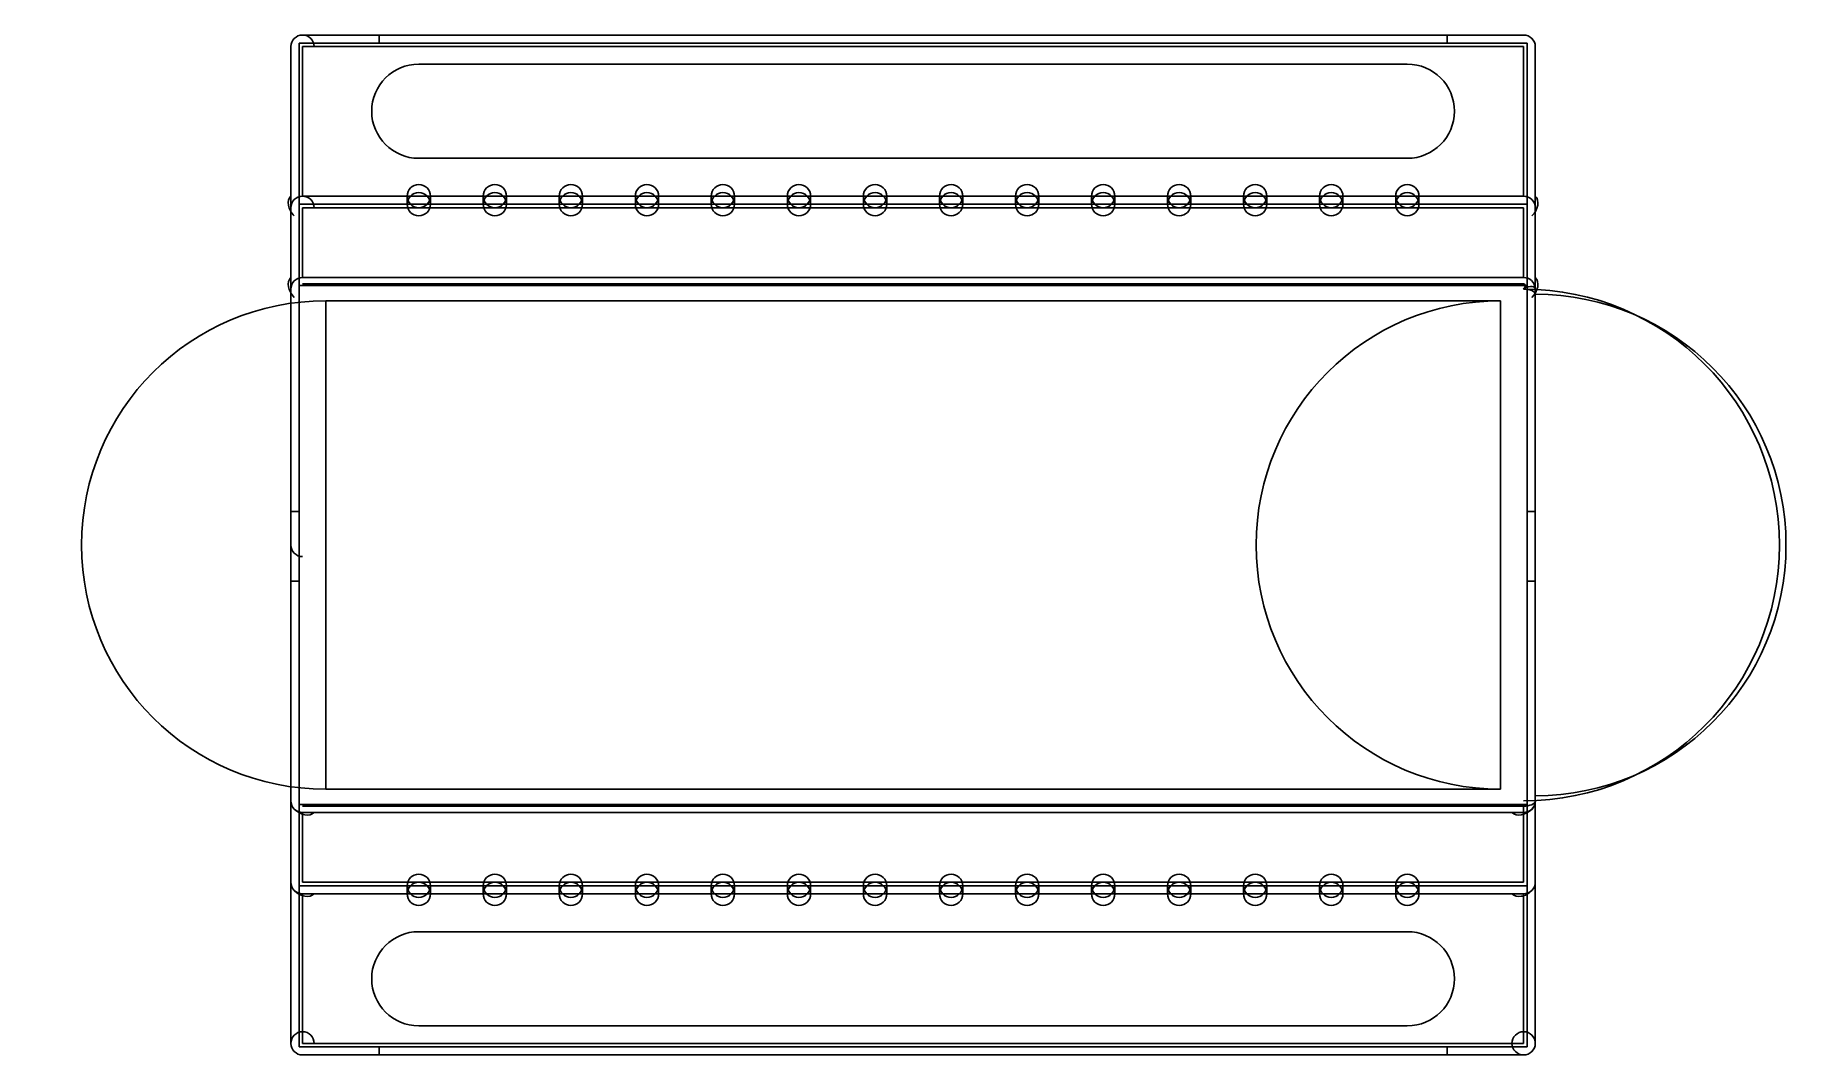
# Model space of a CAD drawing. Header units: millimetres. Extents: x -76 to 75, y -44 to 44.
import ezdxf

# ---------------------------------------------------------------- set-up
doc = ezdxf.new("R2010")
doc.units = ezdxf.units.MM
doc.layers.add('Pocket009', color=7, linetype='CONTINUOUS')

msp = doc.modelspace()

# ---------------------------------------------------------------- linework, layer by layer
at = {"layer": 'Pocket009'}
for p, q in [((52.5, 43.85, 15.54), (-52.5, 43.85, 15.54)), ((52.5, 43.85, 15.54), (-52.5, 43.85, 15.54)), ((-45.92, 43.85), (-52.5, 43.85)), ((-52.5, 43.85), (-52.5, 43.85, 15.54)), ((-45.92, 43.85), (-52.5, 43.85)), ((-52.5, 43.85), (-52.5, 43.85, 15.54)), ((45.92, 43.85, 11.6), (-45.92, 43.85, 11.6)), ((-45.92, 43.85, 11.6), (-45.92, 43.85)), ((-45.92, 43.15, 11.6), (-45.92, 43.85, 11.6)), ((45.92, 43.85, 11.6), (-45.92, 43.85, 11.6)), ((-45.92, 43.85), (-45.92, 43.15)), ((-45.92, 43.85, 11.6), (-45.92, 43.85)), ((-45.92, 43.15, 11.6), (-45.92, 43.85, 11.6)), ((-45.92, 43.85), (-45.92, 43.15)), ((52.5, 43.85), (45.92, 43.85)), ((45.92, 43.85), (45.92, 43.85, 11.6)), ((52.5, 43.85), (45.92, 43.85)), ((45.92, 43.15), (45.92, 43.85)), ((45.92, 43.85), (45.92, 43.85, 11.6)), ((45.92, 43.15), (45.92, 43.85)), ((45.92, 43.15, 11.6), (45.92, 43.85, 11.6)), ((45.92, 43.15, 11.6), (45.92, 43.85, 11.6)), ((52.5, 43.85), (52.5, 43.85, 15.54)), ((52.5, 43.85), (52.5, 43.85, 15.54)), ((-53.5, 42.85, 15.54), (-53.5, 29, 15.54)), ((-53.5, 42.85), (-53.5, -42.85)), ((-53.5, 42.85), (-53.5, 42.85, 15.54)), ((-53.5, 42.85, 15.54), (-53.5, 29, 15.54)), ((-53.5, 42.85), (-53.5, -42.85)), ((-53.5, 42.85), (-53.5, 42.85, 15.54)), ((-52.8, 43.15, 15.14), (52.8, 43.15, 15.14)), ((-52.8, 29.3, 15.14), (-52.8, 43.15, 15.14)), ((-52.8, 43.15), (-45.92, 43.15)), ((-52.8, -43.15), (-52.8, 43.15)), ((-52.8, 43.15), (-45.92, 43.15)), ((-52.8, 43.15, 15.14), (52.8, 43.15, 15.14)), ((-52.8, 43.15), (-52.8, 43.15, 15.14)), ((-52.8, -43.15), (-52.8, 43.15)), ((-52.8, 43.15), (-52.8, 43.15, 15.14)), ((-52.8, 29.3, 15.14), (-52.8, 43.15, 15.14)), ((52.5, 42.85, 16.54), (-52.5, 42.85, 16.54)), ((-52.5, 42.85, 16.54), (-52.5, 30, 16.54)), ((52.5, 42.85, 16.54), (-52.5, 42.85, 16.54)), ((-52.5, 42.85, 16.54), (-52.5, 30, 16.54)), ((-45.92, 43.15, 11.6), (45.92, 43.15, 11.6)), ((-45.92, 43.15), (-45.92, 43.15, 11.6)), ((-45.92, 43.15), (-45.92, 43.15, 11.6)), ((-45.92, 43.15, 11.6), (45.92, 43.15, 11.6)), ((45.92, 43.15), (52.8, 43.15)), ((45.92, 43.15, 11.6), (45.92, 43.15)), ((45.92, 43.15, 11.6), (45.92, 43.15)), ((45.92, 43.15), (52.8, 43.15)), ((52.5, 30, 16.54), (52.5, 42.85, 16.54)), ((52.5, 30, 16.54), (52.5, 42.85, 16.54)), ((52.8, 43.15, 15.14), (52.8, 29.3, 15.14)), ((52.8, 43.15), (52.8, -43.15)), ((52.8, 43.15), (52.8, 43.15, 15.14)), ((52.8, 43.15), (52.8, 43.15, 15.14)), ((52.8, 43.15), (52.8, -43.15)), ((52.8, 43.15, 15.14), (52.8, 29.3, 15.14)), ((53.5, 29, 15.54), (53.5, 42.85, 15.54)), ((53.5, -42.85), (53.5, 42.85)), ((53.5, 42.85), (53.5, 42.85, 15.54)), ((53.5, 29, 15.54), (53.5, 42.85, 15.54)), ((53.5, 42.85), (53.5, 42.85, 15.54)), ((53.5, -42.85), (53.5, 42.85)), ((-42.5, 41.35, 16.54), (42.5, 41.35, 16.54)), ((-42.5, 41.35, 16.54), (-42.5, 41.35, 15.14)), ((-42.5, 41.35, 16.54), (42.5, 41.35, 16.54)), ((-42.5, 41.35, 15.14), (42.5, 41.35, 15.14)), ((-42.5, 41.35, 16.54), (-42.5, 41.35, 15.14)), ((-42.5, 41.35, 15.14), (42.5, 41.35, 15.14)), ((42.5, 41.35, 16.54), (42.5, 41.35, 15.14)), ((42.5, 41.35, 16.54), (42.5, 41.35, 15.14)), ((-42.5, 33.25, 16.54), (42.5, 33.25, 16.54)), ((-42.5, 33.25, 16.54), (-42.5, 33.25, 15.14)), ((-42.5, 33.25, 16.54), (42.5, 33.25, 16.54)), ((-42.5, 33.25, 15.14), (42.5, 33.25, 15.14)), ((-42.5, 33.25, 16.54), (-42.5, 33.25, 15.14)), ((-42.5, 33.25, 15.14), (42.5, 33.25, 15.14)), ((42.5, 33.25, 16.54), (42.5, 33.25, 15.14)), ((42.5, 33.25, 16.54), (42.5, 33.25, 15.14)), ((-53.5, 29, 15.54), (-53.5, 29, 34.54)), ((-53.5, 29, 34.54), (-53.5, 22, 34.54)), ((-53.5, 29, 15.54), (-53.5, 29, 34.54)), ((-53.5, 29, 34.54), (-53.5, 22, 34.54)), ((-52.8, 29.3, 15.14), (52.8, 29.3, 15.14)), ((-52.8, 29.3, 15.14), (-52.8, 29.3, 34.14)), ((-52.8, 29.3, 15.14), (52.8, 29.3, 15.14)), ((-52.8, 29.3, 34.14), (52.8, 29.3, 34.14)), ((-52.8, 29.3, 15.14), (-52.8, 29.3, 34.14)), ((-52.8, 22.3, 34.14), (-52.8, 29.3, 34.14)), ((-52.8, 29.3, 34.14), (52.8, 29.3, 34.14)), ((-52.8, 22.3, 34.14), (-52.8, 29.3, 34.14)), ((52.5, 30, 16.54), (-52.5, 30, 16.54)), ((52.5, 30, 16.54), (-52.5, 30, 16.54)), ((-52.5, 30, 16.54), (-52.5, 30, 34.54)), ((52.5, 30, 34.54), (-52.5, 30, 34.54)), ((-52.5, 30, 16.54), (-52.5, 30, 34.54)), ((52.5, 30, 34.54), (-52.5, 30, 34.54)), ((52.5, 29, 35.54), (-52.5, 29, 35.54)), ((-52.5, 29, 35.54), (-52.5, 23, 35.54)), ((52.5, 29, 35.54), (-52.5, 29, 35.54)), ((-52.5, 29, 35.54), (-52.5, 23, 35.54)), ((-43.5, 30, 32.04), (-43.5, 30, 20.04)), ((-43.5, 29.3, 32.04), (-43.5, 30, 32.04)), ((-43.5, 29.3, 20.04), (-43.5, 30, 20.04)), ((-43.5, 30, 32.04), (-43.5, 30, 20.04)), ((-43.5, 29.3, 32.04), (-43.5, 30, 32.04)), ((-43.5, 29.3, 20.04), (-43.5, 30, 20.04)), ((-43.5, 29.3, 20.04), (-43.5, 29.3, 32.04)), ((-43.5, 29.3, 20.04), (-43.5, 29.3, 32.04)), ((-41.5, 30, 32.04), (-41.5, 30, 20.04)), ((-41.5, 29.3, 32.04), (-41.5, 30, 32.04)), ((-41.5, 29.3, 20.04), (-41.5, 30, 20.04)), ((-41.5, 29.3, 20.04), (-41.5, 30, 20.04)), ((-41.5, 30, 32.04), (-41.5, 30, 20.04)), ((-41.5, 29.3, 32.04), (-41.5, 30, 32.04)), ((-41.5, 29.3, 20.04), (-41.5, 29.3, 32.04)), ((-41.5, 29.3, 20.04), (-41.5, 29.3, 32.04)), ((-36.96, 30, 32.04), (-36.96, 30, 20.04)), ((-36.96, 29.3, 32.04), (-36.96, 30, 32.04)), ((-36.96, 29.3, 20.04), (-36.96, 30, 20.04)), ((-36.96, 30, 32.04), (-36.96, 30, 20.04)), ((-36.96, 29.3, 32.04), (-36.96, 30, 32.04)), ((-36.96, 29.3, 20.04), (-36.96, 30, 20.04)), ((-36.96, 29.3, 20.04), (-36.96, 29.3, 32.04)), ((-36.96, 29.3, 20.04), (-36.96, 29.3, 32.04)), ((-34.96, 30, 32.04), (-34.96, 30, 20.04)), ((-34.96, 29.3, 32.04), (-34.96, 30, 32.04)), ((-34.96, 29.3, 20.04), (-34.96, 30, 20.04)), ((-34.96, 29.3, 20.04), (-34.96, 30, 20.04)), ((-34.96, 30, 32.04), (-34.96, 30, 20.04)), ((-34.96, 29.3, 32.04), (-34.96, 30, 32.04)), ((-34.96, 29.3, 20.04), (-34.96, 29.3, 32.04)), ((-34.96, 29.3, 20.04), (-34.96, 29.3, 32.04)), ((-30.42, 30, 32.04), (-30.42, 30, 20.04)), ((-30.42, 29.3, 32.04), (-30.42, 30, 32.04)), ((-30.42, 29.3, 20.04), (-30.42, 30, 20.04)), ((-30.42, 30, 32.04), (-30.42, 30, 20.04)), ((-30.42, 29.3, 32.04), (-30.42, 30, 32.04)), ((-30.42, 29.3, 20.04), (-30.42, 30, 20.04)), ((-30.42, 29.3, 20.04), (-30.42, 29.3, 32.04)), ((-30.42, 29.3, 20.04), (-30.42, 29.3, 32.04)), ((-28.42, 30, 32.04), (-28.42, 30, 20.04)), ((-28.42, 29.3, 32.04), (-28.42, 30, 32.04)), ((-28.42, 29.3, 20.04), (-28.42, 30, 20.04)), ((-28.42, 29.3, 20.04), (-28.42, 30, 20.04)), ((-28.42, 30, 32.04), (-28.42, 30, 20.04)), ((-28.42, 29.3, 32.04), (-28.42, 30, 32.04)), ((-28.42, 29.3, 20.04), (-28.42, 29.3, 32.04)), ((-28.42, 29.3, 20.04), (-28.42, 29.3, 32.04)), ((-23.88, 30, 32.04), (-23.88, 30, 20.04)), ((-23.88, 29.3, 32.04), (-23.88, 30, 32.04)), ((-23.88, 29.3, 20.04), (-23.88, 30, 20.04)), ((-23.88, 30, 32.04), (-23.88, 30, 20.04)), ((-23.88, 29.3, 32.04), (-23.88, 30, 32.04)), ((-23.88, 29.3, 20.04), (-23.88, 30, 20.04)), ((-23.88, 29.3, 20.04), (-23.88, 29.3, 32.04)), ((-23.88, 29.3, 20.04), (-23.88, 29.3, 32.04)), ((-21.88, 30, 32.04), (-21.88, 30, 20.04)), ((-21.88, 29.3, 32.04), (-21.88, 30, 32.04)), ((-21.88, 29.3, 20.04), (-21.88, 30, 20.04)), ((-21.88, 29.3, 20.04), (-21.88, 30, 20.04)), ((-21.88, 30, 32.04), (-21.88, 30, 20.04)), ((-21.88, 29.3, 32.04), (-21.88, 30, 32.04)), ((-21.88, 29.3, 20.04), (-21.88, 29.3, 32.04)), ((-21.88, 29.3, 20.04), (-21.88, 29.3, 32.04)), ((-17.35, 30, 32.04), (-17.35, 30, 20.04)), ((-17.35, 29.3, 32.04), (-17.35, 30, 32.04)), ((-17.35, 29.3, 20.04), (-17.35, 30, 20.04)), ((-17.35, 30, 32.04), (-17.35, 30, 20.04)), ((-17.35, 29.3, 32.04), (-17.35, 30, 32.04)), ((-17.35, 29.3, 20.04), (-17.35, 30, 20.04)), ((-17.35, 29.3, 20.04), (-17.35, 29.3, 32.04)), ((-17.35, 29.3, 20.04), (-17.35, 29.3, 32.04)), ((-15.35, 30, 32.04), (-15.35, 30, 20.04)), ((-15.35, 29.3, 32.04), (-15.35, 30, 32.04)), ((-15.35, 29.3, 20.04), (-15.35, 30, 20.04)), ((-15.35, 29.3, 20.04), (-15.35, 30, 20.04)), ((-15.35, 30, 32.04), (-15.35, 30, 20.04)), ((-15.35, 29.3, 32.04), (-15.35, 30, 32.04)), ((-15.35, 29.3, 20.04), (-15.35, 29.3, 32.04)), ((-15.35, 29.3, 20.04), (-15.35, 29.3, 32.04)), ((-10.81, 30, 32.04), (-10.81, 30, 20.04)), ((-10.81, 29.3, 32.04), (-10.81, 30, 32.04)), ((-10.81, 29.3, 20.04), (-10.81, 30, 20.04)), ((-10.81, 30, 32.04), (-10.81, 30, 20.04)), ((-10.81, 29.3, 32.04), (-10.81, 30, 32.04)), ((-10.81, 29.3, 20.04), (-10.81, 30, 20.04)), ((-10.81, 29.3, 20.04), (-10.81, 29.3, 32.04)), ((-10.81, 29.3, 20.04), (-10.81, 29.3, 32.04)), ((-8.81, 30, 32.04), (-8.81, 30, 20.04)), ((-8.81, 29.3, 32.04), (-8.81, 30, 32.04)), ((-8.81, 29.3, 20.04), (-8.81, 30, 20.04)), ((-8.81, 29.3, 20.04), (-8.81, 30, 20.04)), ((-8.81, 30, 32.04), (-8.81, 30, 20.04)), ((-8.81, 29.3, 32.04), (-8.81, 30, 32.04)), ((-8.81, 29.3, 20.04), (-8.81, 29.3, 32.04)), ((-8.81, 29.3, 20.04), (-8.81, 29.3, 32.04)), ((-4.27, 30, 32.04), (-4.27, 30, 20.04)), ((-4.27, 29.3, 32.04), (-4.27, 30, 32.04)), ((-4.27, 29.3, 20.04), (-4.27, 30, 20.04)), ((-4.27, 30, 32.04), (-4.27, 30, 20.04)), ((-4.27, 29.3, 32.04), (-4.27, 30, 32.04)), ((-4.27, 29.3, 20.04), (-4.27, 30, 20.04)), ((-4.27, 29.3, 20.04), (-4.27, 29.3, 32.04)), ((-4.27, 29.3, 20.04), (-4.27, 29.3, 32.04)), ((-2.27, 30, 32.04), (-2.27, 30, 20.04)), ((-2.27, 29.3, 32.04), (-2.27, 30, 32.04)), ((-2.27, 29.3, 20.04), (-2.27, 30, 20.04)), ((-2.27, 29.3, 20.04), (-2.27, 30, 20.04)), ((-2.27, 30, 32.04), (-2.27, 30, 20.04)), ((-2.27, 29.3, 32.04), (-2.27, 30, 32.04)), ((-2.27, 29.3, 20.04), (-2.27, 29.3, 32.04)), ((-2.27, 29.3, 20.04), (-2.27, 29.3, 32.04)), ((2.27, 30, 32.04), (2.27, 30, 20.04)), ((2.27, 29.3, 32.04), (2.27, 30, 32.04)), ((2.27, 29.3, 20.04), (2.27, 30, 20.04)), ((2.27, 30, 32.04), (2.27, 30, 20.04)), ((2.27, 29.3, 32.04), (2.27, 30, 32.04)), ((2.27, 29.3, 20.04), (2.27, 30, 20.04)), ((2.27, 29.3, 20.04), (2.27, 29.3, 32.04)), ((2.27, 29.3, 20.04), (2.27, 29.3, 32.04)), ((4.27, 30, 32.04), (4.27, 30, 20.04)), ((4.27, 29.3, 32.04), (4.27, 30, 32.04)), ((4.27, 29.3, 20.04), (4.27, 30, 20.04)), ((4.27, 29.3, 20.04), (4.27, 30, 20.04)), ((4.27, 30, 32.04), (4.27, 30, 20.04)), ((4.27, 29.3, 32.04), (4.27, 30, 32.04)), ((4.27, 29.3, 20.04), (4.27, 29.3, 32.04)), ((4.27, 29.3, 20.04), (4.27, 29.3, 32.04)), ((8.81, 30, 32.04), (8.81, 30, 20.04)), ((8.81, 29.3, 32.04), (8.81, 30, 32.04)), ((8.81, 29.3, 20.04), (8.81, 30, 20.04)), ((8.81, 30, 32.04), (8.81, 30, 20.04)), ((8.81, 29.3, 32.04), (8.81, 30, 32.04)), ((8.81, 29.3, 20.04), (8.81, 30, 20.04)), ((8.81, 29.3, 20.04), (8.81, 29.3, 32.04)), ((8.81, 29.3, 20.04), (8.81, 29.3, 32.04)), ((10.81, 30, 32.04), (10.81, 30, 20.04)), ((10.81, 29.3, 32.04), (10.81, 30, 32.04)), ((10.81, 29.3, 20.04), (10.81, 30, 20.04)), ((10.81, 29.3, 20.04), (10.81, 30, 20.04)), ((10.81, 30, 32.04), (10.81, 30, 20.04)), ((10.81, 29.3, 32.04), (10.81, 30, 32.04)), ((10.81, 29.3, 20.04), (10.81, 29.3, 32.04)), ((10.81, 29.3, 20.04), (10.81, 29.3, 32.04)), ((15.35, 30, 32.04), (15.35, 30, 20.04)), ((15.35, 29.3, 32.04), (15.35, 30, 32.04)), ((15.35, 29.3, 20.04), (15.35, 30, 20.04)), ((15.35, 30, 32.04), (15.35, 30, 20.04)), ((15.35, 29.3, 32.04), (15.35, 30, 32.04)), ((15.35, 29.3, 20.04), (15.35, 30, 20.04)), ((15.35, 29.3, 20.04), (15.35, 29.3, 32.04)), ((15.35, 29.3, 20.04), (15.35, 29.3, 32.04)), ((17.35, 30, 32.04), (17.35, 30, 20.04)), ((17.35, 29.3, 32.04), (17.35, 30, 32.04)), ((17.35, 29.3, 20.04), (17.35, 30, 20.04)), ((17.35, 29.3, 20.04), (17.35, 30, 20.04)), ((17.35, 30, 32.04), (17.35, 30, 20.04)), ((17.35, 29.3, 32.04), (17.35, 30, 32.04)), ((17.35, 29.3, 20.04), (17.35, 29.3, 32.04)), ((17.35, 29.3, 20.04), (17.35, 29.3, 32.04)), ((21.88, 30, 32.04), (21.88, 30, 20.04)), ((21.88, 29.3, 32.04), (21.88, 30, 32.04)), ((21.88, 29.3, 20.04), (21.88, 30, 20.04)), ((21.88, 30, 32.04), (21.88, 30, 20.04)), ((21.88, 29.3, 32.04), (21.88, 30, 32.04)), ((21.88, 29.3, 20.04), (21.88, 30, 20.04)), ((21.88, 29.3, 20.04), (21.88, 29.3, 32.04)), ((21.88, 29.3, 20.04), (21.88, 29.3, 32.04)), ((23.88, 30, 32.04), (23.88, 30, 20.04)), ((23.88, 29.3, 32.04), (23.88, 30, 32.04)), ((23.88, 29.3, 20.04), (23.88, 30, 20.04)), ((23.88, 29.3, 20.04), (23.88, 30, 20.04)), ((23.88, 30, 32.04), (23.88, 30, 20.04)), ((23.88, 29.3, 32.04), (23.88, 30, 32.04)), ((23.88, 29.3, 20.04), (23.88, 29.3, 32.04)), ((23.88, 29.3, 20.04), (23.88, 29.3, 32.04)), ((28.42, 30, 32.04), (28.42, 30, 20.04)), ((28.42, 29.3, 32.04), (28.42, 30, 32.04)), ((28.42, 29.3, 20.04), (28.42, 30, 20.04)), ((28.42, 30, 32.04), (28.42, 30, 20.04)), ((28.42, 29.3, 32.04), (28.42, 30, 32.04)), ((28.42, 29.3, 20.04), (28.42, 30, 20.04)), ((28.42, 29.3, 20.04), (28.42, 29.3, 32.04)), ((28.42, 29.3, 20.04), (28.42, 29.3, 32.04)), ((30.42, 30, 32.04), (30.42, 30, 20.04)), ((30.42, 29.3, 32.04), (30.42, 30, 32.04)), ((30.42, 29.3, 20.04), (30.42, 30, 20.04)), ((30.42, 29.3, 20.04), (30.42, 30, 20.04)), ((30.42, 30, 32.04), (30.42, 30, 20.04)), ((30.42, 29.3, 32.04), (30.42, 30, 32.04)), ((30.42, 29.3, 20.04), (30.42, 29.3, 32.04)), ((30.42, 29.3, 20.04), (30.42, 29.3, 32.04)), ((34.96, 30, 32.04), (34.96, 30, 20.04)), ((34.96, 29.3, 32.04), (34.96, 30, 32.04)), ((34.96, 29.3, 20.04), (34.96, 30, 20.04)), ((34.96, 30, 32.04), (34.96, 30, 20.04)), ((34.96, 29.3, 32.04), (34.96, 30, 32.04)), ((34.96, 29.3, 20.04), (34.96, 30, 20.04)), ((34.96, 29.3, 20.04), (34.96, 29.3, 32.04)), ((34.96, 29.3, 20.04), (34.96, 29.3, 32.04)), ((36.96, 30, 32.04), (36.96, 30, 20.04)), ((36.96, 29.3, 32.04), (36.96, 30, 32.04)), ((36.96, 29.3, 20.04), (36.96, 30, 20.04)), ((36.96, 29.3, 20.04), (36.96, 30, 20.04)), ((36.96, 30, 32.04), (36.96, 30, 20.04)), ((36.96, 29.3, 32.04), (36.96, 30, 32.04)), ((36.96, 29.3, 20.04), (36.96, 29.3, 32.04)), ((36.96, 29.3, 20.04), (36.96, 29.3, 32.04)), ((41.5, 30, 32.04), (41.5, 30, 20.04)), ((41.5, 29.3, 32.04), (41.5, 30, 32.04)), ((41.5, 29.3, 20.04), (41.5, 30, 20.04)), ((41.5, 30, 32.04), (41.5, 30, 20.04)), ((41.5, 29.3, 32.04), (41.5, 30, 32.04)), ((41.5, 29.3, 20.04), (41.5, 30, 20.04)), ((41.5, 29.3, 20.04), (41.5, 29.3, 32.04)), ((41.5, 29.3, 20.04), (41.5, 29.3, 32.04)), ((43.5, 30, 32.04), (43.5, 30, 20.04)), ((43.5, 29.3, 32.04), (43.5, 30, 32.04)), ((43.5, 29.3, 20.04), (43.5, 30, 20.04)), ((43.5, 29.3, 20.04), (43.5, 30, 20.04)), ((43.5, 30, 32.04), (43.5, 30, 20.04)), ((43.5, 29.3, 32.04), (43.5, 30, 32.04)), ((43.5, 29.3, 20.04), (43.5, 29.3, 32.04)), ((43.5, 29.3, 20.04), (43.5, 29.3, 32.04)), ((52.5, 30, 16.54), (52.5, 30, 34.54)), ((52.5, 30, 16.54), (52.5, 30, 34.54)), ((52.5, 23, 35.54), (52.5, 29, 35.54)), ((52.5, 23, 35.54), (52.5, 29, 35.54)), ((52.8, 29.3, 15.14), (52.8, 29.3, 34.14)), ((52.8, 29.3, 15.14), (52.8, 29.3, 34.14)), ((52.8, 29.3, 34.14), (52.8, 22.3, 34.14)), ((52.8, 29.3, 34.14), (52.8, 22.3, 34.14)), ((53.5, 29, 34.54), (53.5, 29, 15.54)), ((53.5, 29, 34.54), (53.5, 29, 15.54)), ((53.5, 22, 34.54), (53.5, 29, 34.54)), ((53.5, 22, 34.54), (53.5, 29, 34.54)), ((-52.5, 23, 43.6), (-52.5, 23, 35.54)), ((52.5, 23, 35.54), (-52.5, 23, 35.54)), ((-52.5, 23, 43.6), (52.5, 23, 43.6)), ((-52.5, 23, 43.6), (-52.5, 23, 35.54)), ((52.5, 23, 35.54), (-52.5, 23, 35.54)), ((-52.5, 23, 43.6), (52.5, 23, 43.6)), ((52.5, 23, 35.54), (52.5, 23, 43.6)), ((52.5, 23, 35.54), (52.5, 23, 43.6)), ((-53.5, 22, 43.6), (-53.5, 22, 34.54)), ((-53.5, 22, 43.6), (-53.5, 22, 34.54)), ((-52.8, -22.3, 43.14), (-52.8, 22.3, 43.14)), ((-52.8, 22.3, 34.14), (-52.8, 22.3, 43.14)), ((-52.8, 22.3, 34.14), (52.8, 22.3, 34.14)), ((-52.8, 22.3, 43.14), (52.8, 22.3, 43.14)), ((-52.8, -22.3, 43.14), (-52.8, 22.3, 43.14)), ((-52.8, 22.3, 34.14), (-52.8, 22.3, 43.14)), ((-52.8, 22.3, 34.14), (52.8, 22.3, 34.14)), ((-52.8, 22.3, 43.14), (52.8, 22.3, 43.14)), ((-52.5, 22.45, 44.5), (52.5, 22.45, 44.5)), ((-52.5, 22.45, 44.5), (52.5, 22.45, 44.5)), ((52.8, 22.3, 34.14), (52.8, 22.3, 43.14)), ((52.8, 22.3, 43.14), (52.8, -22.3, 43.14)), ((52.8, 22.3, 43.14), (52.8, -22.3, 43.14)), ((52.8, 22.3, 34.14), (52.8, 22.3, 43.14)), ((53.5, 22, 34.54), (53.5, 22, 43.6)), ((53.5, 22, 34.54), (53.5, 22, 43.6)), ((50.5, 21, 45.2), (-50.5, 21, 45.2)), ((-50.5, 21, 44.54), (-50.5, -21, 44.54)), ((-50.5, 21, 45.2), (-50.5, 21, 44.54)), ((50.5, 21, 45.2), (-50.5, 21, 45.2)), ((-50.5, 21, 45.2), (-50.5, 21, 44.54)), ((50.5, 21, 44.54), (-50.5, 21, 44.54)), ((50.5, 21, 44.54), (-50.5, 21, 44.54)), ((-50.5, 21, 44.54), (-50.5, -21, 44.54)), ((50.5, 21, 45.2), (50.5, 21, 44.54)), ((50.5, -21, 44.54), (50.5, 21, 44.54)), ((50.5, 21, 45.2), (50.5, 21, 44.54)), ((50.5, -21, 44.54), (50.5, 21, 44.54)), ((-53.5, -3.12, 5.15), (-53.5, 2.88, 5.15)), ((-53.5, 2.88, 5.15), (-53.5, 2.88, 2.15)), ((-53.5, 2.88, 2.15), (-53.5, -3.12, 2.15)), ((-53.5, -3.12, 5.15), (-53.5, 2.88, 5.15)), ((-52.8, 2.88, 5.15), (-53.5, 2.88, 5.15)), ((-52.8, 2.88, 5.15), (-53.5, 2.88, 5.15)), ((-53.5, 2.88, 5.15), (-53.5, 2.88, 2.15)), ((-52.8, 2.88, 2.15), (-53.5, 2.88, 2.15)), ((-52.8, 2.88, 2.15), (-53.5, 2.88, 2.15)), ((-53.5, 2.88, 2.15), (-53.5, -3.12, 2.15)), ((-52.8, 2.88, 5.15), (-52.8, -3.12, 5.15)), ((-52.8, 2.88, 2.15), (-52.8, 2.88, 5.15)), ((-52.8, -3.12, 2.15), (-52.8, 2.88, 2.15)), ((-52.8, -3.12, 2.15), (-52.8, 2.88, 2.15)), ((-52.8, 2.88, 2.15), (-52.8, 2.88, 5.15)), ((-52.8, 2.88, 5.15), (-52.8, -3.12, 5.15)), ((53.5, 2.88, 2.15), (52.8, 2.88, 2.15)), ((52.8, 2.88, 2.15), (52.8, -3.12, 2.15)), ((53.5, 2.88, 5.15), (52.8, 2.88, 5.15)), ((52.8, 2.88, 5.15), (52.8, 2.88, 2.15)), ((53.5, 2.88, 2.15), (52.8, 2.88, 2.15)), ((52.8, -3.12, 5.15), (52.8, 2.88, 5.15)), ((53.5, 2.88, 5.15), (52.8, 2.88, 5.15)), ((52.8, -3.12, 5.15), (52.8, 2.88, 5.15)), ((52.8, 2.88, 5.15), (52.8, 2.88, 2.15)), ((52.8, 2.88, 2.15), (52.8, -3.12, 2.15)), ((53.5, -3.12, 2.15), (53.5, 2.88, 2.15)), ((53.5, 2.88, 2.15), (53.5, 2.88, 5.15)), ((53.5, 2.88, 5.15), (53.5, -3.12, 5.15)), ((53.5, -3.12, 2.15), (53.5, 2.88, 2.15)), ((53.5, 2.88, 2.15), (53.5, 2.88, 5.15)), ((53.5, 2.88, 5.15), (53.5, -3.12, 5.15)), ((-53.5, -3.12, 2.15), (-53.5, -3.12, 5.15)), ((-52.8, -3.12, 2.15), (-53.5, -3.12, 2.15)), ((-53.5, -3.12, 2.15), (-53.5, -3.12, 5.15)), ((-52.8, -3.12, 5.15), (-53.5, -3.12, 5.15)), ((-52.8, -3.12, 5.15), (-53.5, -3.12, 5.15)), ((-52.8, -3.12, 2.15), (-53.5, -3.12, 2.15)), ((-52.8, -3.12, 5.15), (-52.8, -3.12, 2.15)), ((-52.8, -3.12, 5.15), (-52.8, -3.12, 2.15)), ((53.5, -3.12, 2.15), (52.8, -3.12, 2.15)), ((52.8, -3.12, 2.15), (52.8, -3.12, 5.15)), ((53.5, -3.12, 5.15), (52.8, -3.12, 5.15)), ((53.5, -3.12, 2.15), (52.8, -3.12, 2.15)), ((53.5, -3.12, 5.15), (52.8, -3.12, 5.15)), ((52.8, -3.12, 2.15), (52.8, -3.12, 5.15)), ((53.5, -3.12, 5.15), (53.5, -3.12, 2.15)), ((53.5, -3.12, 5.15), (53.5, -3.12, 2.15)), ((50.5, -21, 45.2), (-50.5, -21, 45.2)), ((50.5, -21, 45.2), (-50.5, -21, 45.2)), ((-50.5, -21, 44.54), (50.5, -21, 44.54)), ((-50.5, -21, 45.2), (-50.5, -21, 44.54)), ((-50.5, -21, 45.2), (-50.5, -21, 44.54)), ((-50.5, -21, 44.54), (50.5, -21, 44.54)), ((50.5, -21, 45.2), (50.5, -21, 44.54)), ((50.5, -21, 45.2), (50.5, -21, 44.54)), ((-53.5, -22, 34.54), (-53.5, -29, 34.54)), ((-53.5, -22, 34.54), (-53.5, -22, 43.6)), ((-53.5, -22, 34.54), (-53.5, -29, 34.54)), ((-53.5, -22, 34.54), (-53.5, -22, 43.6)), ((-52.8, -29.3, 34.14), (-52.8, -22.3, 34.14)), ((-52.8, -22.3, 34.14), (-52.8, -22.3, 43.14)), ((52.8, -22.3, 34.14), (-52.8, -22.3, 34.14)), ((-52.8, -29.3, 34.14), (-52.8, -22.3, 34.14)), ((-52.8, -22.3, 34.14), (-52.8, -22.3, 43.14)), ((52.8, -22.3, 34.14), (-52.8, -22.3, 34.14)), ((52.8, -22.3, 43.14), (-52.8, -22.3, 43.14)), ((52.8, -22.3, 43.14), (-52.8, -22.3, 43.14)), ((52.5, -22.45, 44.5), (-52.5, -22.45, 44.5)), ((52.5, -22.45, 44.5), (-52.5, -22.45, 44.5)), ((52.8, -22.3, 34.14), (52.8, -29.3, 34.14)), ((52.8, -22.3, 34.14), (52.8, -22.3, 43.14)), ((52.8, -22.3, 34.14), (52.8, -29.3, 34.14)), ((52.8, -22.3, 34.14), (52.8, -22.3, 43.14)), ((53.5, -29, 34.54), (53.5, -22, 34.54)), ((53.5, -22, 34.54), (53.5, -22, 43.09)), ((53.5, -29, 34.54), (53.5, -22, 34.54)), ((53.5, -22, 34.54), (53.5, -22, 43.09)), ((-52.5, -23, 35.54), (-52.5, -29, 35.54)), ((-52.5, -23, 35.54), (-52.5, -23, 43.6)), ((-52.5, -23, 35.54), (52.5, -23, 35.54)), ((-52.5, -23, 35.54), (-52.5, -29, 35.54)), ((52.5, -23, 43.6), (-52.5, -23, 43.6)), ((-52.5, -23, 35.54), (-52.5, -23, 43.6)), ((-52.5, -23, 35.54), (52.5, -23, 35.54)), ((52.5, -23, 43.6), (-52.5, -23, 43.6)), ((52.5, -29, 35.54), (52.5, -23, 35.54)), ((52.5, -23, 35.54), (52.5, -23, 43.09)), ((52.5, -29, 35.54), (52.5, -23, 35.54)), ((52.5, -23, 35.54), (52.5, -23, 43.09)), ((-53.5, -42.85, 15.54), (-53.5, -29, 15.54)), ((-53.5, -29, 15.54), (-53.5, -29, 34.54)), ((-53.5, -42.85, 15.54), (-53.5, -29, 15.54)), ((-53.5, -29, 15.54), (-53.5, -29, 34.54)), ((-52.8, -43.15, 15.14), (-52.8, -29.3, 15.14)), ((-52.8, -29.3, 15.14), (-52.8, -29.3, 34.14)), ((52.8, -29.3, 15.14), (-52.8, -29.3, 15.14)), ((-52.8, -43.15, 15.14), (-52.8, -29.3, 15.14)), ((52.8, -29.3, 15.14), (-52.8, -29.3, 15.14)), ((52.8, -29.3, 34.14), (-52.8, -29.3, 34.14)), ((-52.8, -29.3, 15.14), (-52.8, -29.3, 34.14)), ((52.8, -29.3, 34.14), (-52.8, -29.3, 34.14)), ((-52.5, -29, 35.54), (52.5, -29, 35.54)), ((-52.5, -29, 35.54), (52.5, -29, 35.54)), ((-52.5, -42.85, 16.54), (-52.5, -30, 16.54)), ((-52.5, -30, 16.54), (-52.5, -30, 34.54)), ((-52.5, -42.85, 16.54), (-52.5, -30, 16.54)), ((-52.5, -30, 16.54), (52.5, -30, 16.54)), ((-52.5, -30, 16.54), (-52.5, -30, 34.54)), ((-52.5, -30, 34.54), (52.5, -30, 34.54)), ((-52.5, -30, 16.54), (52.5, -30, 16.54)), ((-52.5, -30, 34.54), (52.5, -30, 34.54)), ((-43.5, -29.3, 32.04), (-43.5, -29.3, 20.04)), ((-43.5, -30, 20.04), (-43.5, -29.3, 20.04)), ((-43.5, -30, 20.04), (-43.5, -29.3, 20.04)), ((-43.5, -29.3, 32.04), (-43.5, -29.3, 20.04)), ((-43.5, -30, 32.04), (-43.5, -29.3, 32.04)), ((-43.5, -30, 32.04), (-43.5, -29.3, 32.04)), ((-43.5, -30, 32.04), (-43.5, -30, 20.04)), ((-43.5, -30, 32.04), (-43.5, -30, 20.04)), ((-41.5, -29.3, 32.04), (-41.5, -29.3, 20.04)), ((-41.5, -30, 20.04), (-41.5, -29.3, 20.04)), ((-41.5, -29.3, 32.04), (-41.5, -29.3, 20.04)), ((-41.5, -30, 32.04), (-41.5, -29.3, 32.04)), ((-41.5, -30, 20.04), (-41.5, -29.3, 20.04)), ((-41.5, -30, 32.04), (-41.5, -29.3, 32.04)), ((-41.5, -30, 32.04), (-41.5, -30, 20.04)), ((-41.5, -30, 32.04), (-41.5, -30, 20.04)), ((-36.96, -29.3, 32.04), (-36.96, -29.3, 20.04)), ((-36.96, -30, 20.04), (-36.96, -29.3, 20.04)), ((-36.96, -30, 20.04), (-36.96, -29.3, 20.04)), ((-36.96, -29.3, 32.04), (-36.96, -29.3, 20.04)), ((-36.96, -30, 32.04), (-36.96, -29.3, 32.04)), ((-36.96, -30, 32.04), (-36.96, -29.3, 32.04)), ((-36.96, -30, 32.04), (-36.96, -30, 20.04)), ((-36.96, -30, 32.04), (-36.96, -30, 20.04)), ((-34.96, -29.3, 32.04), (-34.96, -29.3, 20.04)), ((-34.96, -30, 20.04), (-34.96, -29.3, 20.04)), ((-34.96, -29.3, 32.04), (-34.96, -29.3, 20.04)), ((-34.96, -30, 32.04), (-34.96, -29.3, 32.04)), ((-34.96, -30, 20.04), (-34.96, -29.3, 20.04)), ((-34.96, -30, 32.04), (-34.96, -29.3, 32.04)), ((-34.96, -30, 32.04), (-34.96, -30, 20.04)), ((-34.96, -30, 32.04), (-34.96, -30, 20.04)), ((-30.42, -29.3, 32.04), (-30.42, -29.3, 20.04)), ((-30.42, -30, 20.04), (-30.42, -29.3, 20.04)), ((-30.42, -30, 20.04), (-30.42, -29.3, 20.04)), ((-30.42, -29.3, 32.04), (-30.42, -29.3, 20.04)), ((-30.42, -30, 32.04), (-30.42, -29.3, 32.04)), ((-30.42, -30, 32.04), (-30.42, -29.3, 32.04)), ((-30.42, -30, 32.04), (-30.42, -30, 20.04)), ((-30.42, -30, 32.04), (-30.42, -30, 20.04)), ((-28.42, -29.3, 32.04), (-28.42, -29.3, 20.04)), ((-28.42, -30, 20.04), (-28.42, -29.3, 20.04)), ((-28.42, -29.3, 32.04), (-28.42, -29.3, 20.04)), ((-28.42, -30, 32.04), (-28.42, -29.3, 32.04)), ((-28.42, -30, 20.04), (-28.42, -29.3, 20.04)), ((-28.42, -30, 32.04), (-28.42, -29.3, 32.04)), ((-28.42, -30, 32.04), (-28.42, -30, 20.04)), ((-28.42, -30, 32.04), (-28.42, -30, 20.04)), ((-23.88, -29.3, 32.04), (-23.88, -29.3, 20.04)), ((-23.88, -30, 20.04), (-23.88, -29.3, 20.04)), ((-23.88, -30, 20.04), (-23.88, -29.3, 20.04)), ((-23.88, -29.3, 32.04), (-23.88, -29.3, 20.04)), ((-23.88, -30, 32.04), (-23.88, -29.3, 32.04)), ((-23.88, -30, 32.04), (-23.88, -29.3, 32.04)), ((-23.88, -30, 32.04), (-23.88, -30, 20.04)), ((-23.88, -30, 32.04), (-23.88, -30, 20.04)), ((-21.88, -29.3, 32.04), (-21.88, -29.3, 20.04)), ((-21.88, -30, 20.04), (-21.88, -29.3, 20.04)), ((-21.88, -29.3, 32.04), (-21.88, -29.3, 20.04)), ((-21.88, -30, 32.04), (-21.88, -29.3, 32.04)), ((-21.88, -30, 20.04), (-21.88, -29.3, 20.04)), ((-21.88, -30, 32.04), (-21.88, -29.3, 32.04)), ((-21.88, -30, 32.04), (-21.88, -30, 20.04)), ((-21.88, -30, 32.04), (-21.88, -30, 20.04)), ((-17.35, -29.3, 32.04), (-17.35, -29.3, 20.04)), ((-17.35, -30, 20.04), (-17.35, -29.3, 20.04)), ((-17.35, -30, 20.04), (-17.35, -29.3, 20.04)), ((-17.35, -29.3, 32.04), (-17.35, -29.3, 20.04)), ((-17.35, -30, 32.04), (-17.35, -29.3, 32.04)), ((-17.35, -30, 32.04), (-17.35, -29.3, 32.04)), ((-17.35, -30, 32.04), (-17.35, -30, 20.04)), ((-17.35, -30, 32.04), (-17.35, -30, 20.04)), ((-15.35, -29.3, 32.04), (-15.35, -29.3, 20.04)), ((-15.35, -30, 20.04), (-15.35, -29.3, 20.04)), ((-15.35, -29.3, 32.04), (-15.35, -29.3, 20.04)), ((-15.35, -30, 32.04), (-15.35, -29.3, 32.04)), ((-15.35, -30, 20.04), (-15.35, -29.3, 20.04)), ((-15.35, -30, 32.04), (-15.35, -29.3, 32.04)), ((-15.35, -30, 32.04), (-15.35, -30, 20.04)), ((-15.35, -30, 32.04), (-15.35, -30, 20.04)), ((-10.81, -29.3, 32.04), (-10.81, -29.3, 20.04)), ((-10.81, -30, 20.04), (-10.81, -29.3, 20.04)), ((-10.81, -30, 20.04), (-10.81, -29.3, 20.04)), ((-10.81, -29.3, 32.04), (-10.81, -29.3, 20.04)), ((-10.81, -30, 32.04), (-10.81, -29.3, 32.04)), ((-10.81, -30, 32.04), (-10.81, -29.3, 32.04)), ((-10.81, -30, 32.04), (-10.81, -30, 20.04)), ((-10.81, -30, 32.04), (-10.81, -30, 20.04)), ((-8.81, -29.3, 32.04), (-8.81, -29.3, 20.04)), ((-8.81, -30, 20.04), (-8.81, -29.3, 20.04)), ((-8.81, -29.3, 32.04), (-8.81, -29.3, 20.04)), ((-8.81, -30, 32.04), (-8.81, -29.3, 32.04)), ((-8.81, -30, 20.04), (-8.81, -29.3, 20.04)), ((-8.81, -30, 32.04), (-8.81, -29.3, 32.04)), ((-8.81, -30, 32.04), (-8.81, -30, 20.04)), ((-8.81, -30, 32.04), (-8.81, -30, 20.04)), ((-4.27, -29.3, 32.04), (-4.27, -29.3, 20.04)), ((-4.27, -30, 20.04), (-4.27, -29.3, 20.04)), ((-4.27, -30, 20.04), (-4.27, -29.3, 20.04)), ((-4.27, -29.3, 32.04), (-4.27, -29.3, 20.04)), ((-4.27, -30, 32.04), (-4.27, -29.3, 32.04)), ((-4.27, -30, 32.04), (-4.27, -29.3, 32.04)), ((-4.27, -30, 32.04), (-4.27, -30, 20.04)), ((-4.27, -30, 32.04), (-4.27, -30, 20.04)), ((-2.27, -29.3, 32.04), (-2.27, -29.3, 20.04)), ((-2.27, -30, 20.04), (-2.27, -29.3, 20.04)), ((-2.27, -29.3, 32.04), (-2.27, -29.3, 20.04)), ((-2.27, -30, 32.04), (-2.27, -29.3, 32.04)), ((-2.27, -30, 20.04), (-2.27, -29.3, 20.04)), ((-2.27, -30, 32.04), (-2.27, -29.3, 32.04)), ((-2.27, -30, 32.04), (-2.27, -30, 20.04)), ((-2.27, -30, 32.04), (-2.27, -30, 20.04)), ((2.27, -29.3, 32.04), (2.27, -29.3, 20.04)), ((2.27, -30, 20.04), (2.27, -29.3, 20.04)), ((2.27, -30, 20.04), (2.27, -29.3, 20.04)), ((2.27, -29.3, 32.04), (2.27, -29.3, 20.04)), ((2.27, -30, 32.04), (2.27, -29.3, 32.04)), ((2.27, -30, 32.04), (2.27, -29.3, 32.04)), ((2.27, -30, 32.04), (2.27, -30, 20.04)), ((2.27, -30, 32.04), (2.27, -30, 20.04)), ((4.27, -29.3, 32.04), (4.27, -29.3, 20.04)), ((4.27, -30, 20.04), (4.27, -29.3, 20.04)), ((4.27, -29.3, 32.04), (4.27, -29.3, 20.04)), ((4.27, -30, 32.04), (4.27, -29.3, 32.04)), ((4.27, -30, 20.04), (4.27, -29.3, 20.04)), ((4.27, -30, 32.04), (4.27, -29.3, 32.04)), ((4.27, -30, 32.04), (4.27, -30, 20.04)), ((4.27, -30, 32.04), (4.27, -30, 20.04)), ((8.81, -29.3, 32.04), (8.81, -29.3, 20.04)), ((8.81, -30, 20.04), (8.81, -29.3, 20.04)), ((8.81, -30, 20.04), (8.81, -29.3, 20.04)), ((8.81, -29.3, 32.04), (8.81, -29.3, 20.04)), ((8.81, -30, 32.04), (8.81, -29.3, 32.04)), ((8.81, -30, 32.04), (8.81, -29.3, 32.04)), ((8.81, -30, 32.04), (8.81, -30, 20.04)), ((8.81, -30, 32.04), (8.81, -30, 20.04)), ((10.81, -29.3, 32.04), (10.81, -29.3, 20.04)), ((10.81, -30, 20.04), (10.81, -29.3, 20.04)), ((10.81, -29.3, 32.04), (10.81, -29.3, 20.04)), ((10.81, -30, 32.04), (10.81, -29.3, 32.04)), ((10.81, -30, 20.04), (10.81, -29.3, 20.04)), ((10.81, -30, 32.04), (10.81, -29.3, 32.04)), ((10.81, -30, 32.04), (10.81, -30, 20.04)), ((10.81, -30, 32.04), (10.81, -30, 20.04)), ((15.35, -29.3, 32.04), (15.35, -29.3, 20.04)), ((15.35, -30, 20.04), (15.35, -29.3, 20.04)), ((15.35, -30, 20.04), (15.35, -29.3, 20.04)), ((15.35, -29.3, 32.04), (15.35, -29.3, 20.04)), ((15.35, -30, 32.04), (15.35, -29.3, 32.04)), ((15.35, -30, 32.04), (15.35, -29.3, 32.04)), ((15.35, -30, 32.04), (15.35, -30, 20.04)), ((15.35, -30, 32.04), (15.35, -30, 20.04)), ((17.35, -29.3, 32.04), (17.35, -29.3, 20.04)), ((17.35, -30, 20.04), (17.35, -29.3, 20.04)), ((17.35, -29.3, 32.04), (17.35, -29.3, 20.04)), ((17.35, -30, 32.04), (17.35, -29.3, 32.04)), ((17.35, -30, 20.04), (17.35, -29.3, 20.04)), ((17.35, -30, 32.04), (17.35, -29.3, 32.04)), ((17.35, -30, 32.04), (17.35, -30, 20.04)), ((17.35, -30, 32.04), (17.35, -30, 20.04)), ((21.88, -29.3, 32.04), (21.88, -29.3, 20.04)), ((21.88, -30, 20.04), (21.88, -29.3, 20.04)), ((21.88, -30, 20.04), (21.88, -29.3, 20.04)), ((21.88, -29.3, 32.04), (21.88, -29.3, 20.04)), ((21.88, -30, 32.04), (21.88, -29.3, 32.04)), ((21.88, -30, 32.04), (21.88, -29.3, 32.04)), ((21.88, -30, 32.04), (21.88, -30, 20.04)), ((21.88, -30, 32.04), (21.88, -30, 20.04)), ((23.88, -29.3, 32.04), (23.88, -29.3, 20.04)), ((23.88, -30, 20.04), (23.88, -29.3, 20.04)), ((23.88, -29.3, 32.04), (23.88, -29.3, 20.04)), ((23.88, -30, 32.04), (23.88, -29.3, 32.04)), ((23.88, -30, 20.04), (23.88, -29.3, 20.04)), ((23.88, -30, 32.04), (23.88, -29.3, 32.04)), ((23.88, -30, 32.04), (23.88, -30, 20.04)), ((23.88, -30, 32.04), (23.88, -30, 20.04)), ((28.42, -29.3, 32.04), (28.42, -29.3, 20.04)), ((28.42, -30, 20.04), (28.42, -29.3, 20.04)), ((28.42, -30, 20.04), (28.42, -29.3, 20.04)), ((28.42, -29.3, 32.04), (28.42, -29.3, 20.04)), ((28.42, -30, 32.04), (28.42, -29.3, 32.04)), ((28.42, -30, 32.04), (28.42, -29.3, 32.04)), ((28.42, -30, 32.04), (28.42, -30, 20.04)), ((28.42, -30, 32.04), (28.42, -30, 20.04)), ((30.42, -29.3, 32.04), (30.42, -29.3, 20.04)), ((30.42, -30, 20.04), (30.42, -29.3, 20.04)), ((30.42, -29.3, 32.04), (30.42, -29.3, 20.04)), ((30.42, -30, 32.04), (30.42, -29.3, 32.04)), ((30.42, -30, 20.04), (30.42, -29.3, 20.04)), ((30.42, -30, 32.04), (30.42, -29.3, 32.04)), ((30.42, -30, 32.04), (30.42, -30, 20.04)), ((30.42, -30, 32.04), (30.42, -30, 20.04)), ((34.96, -29.3, 32.04), (34.96, -29.3, 20.04)), ((34.96, -30, 20.04), (34.96, -29.3, 20.04)), ((34.96, -30, 20.04), (34.96, -29.3, 20.04)), ((34.96, -29.3, 32.04), (34.96, -29.3, 20.04)), ((34.96, -30, 32.04), (34.96, -29.3, 32.04)), ((34.96, -30, 32.04), (34.96, -29.3, 32.04)), ((34.96, -30, 32.04), (34.96, -30, 20.04)), ((34.96, -30, 32.04), (34.96, -30, 20.04)), ((36.96, -29.3, 32.04), (36.96, -29.3, 20.04)), ((36.96, -30, 20.04), (36.96, -29.3, 20.04)), ((36.96, -29.3, 32.04), (36.96, -29.3, 20.04)), ((36.96, -30, 32.04), (36.96, -29.3, 32.04)), ((36.96, -30, 20.04), (36.96, -29.3, 20.04)), ((36.96, -30, 32.04), (36.96, -29.3, 32.04)), ((36.96, -30, 32.04), (36.96, -30, 20.04)), ((36.96, -30, 32.04), (36.96, -30, 20.04)), ((41.5, -29.3, 32.04), (41.5, -29.3, 20.04)), ((41.5, -30, 20.04), (41.5, -29.3, 20.04)), ((41.5, -30, 20.04), (41.5, -29.3, 20.04)), ((41.5, -29.3, 32.04), (41.5, -29.3, 20.04)), ((41.5, -30, 32.04), (41.5, -29.3, 32.04)), ((41.5, -30, 32.04), (41.5, -29.3, 32.04)), ((41.5, -30, 32.04), (41.5, -30, 20.04)), ((41.5, -30, 32.04), (41.5, -30, 20.04)), ((43.5, -29.3, 32.04), (43.5, -29.3, 20.04)), ((43.5, -30, 20.04), (43.5, -29.3, 20.04)), ((43.5, -29.3, 32.04), (43.5, -29.3, 20.04)), ((43.5, -30, 32.04), (43.5, -29.3, 32.04)), ((43.5, -30, 20.04), (43.5, -29.3, 20.04)), ((43.5, -30, 32.04), (43.5, -29.3, 32.04)), ((43.5, -30, 32.04), (43.5, -30, 20.04)), ((43.5, -30, 32.04), (43.5, -30, 20.04)), ((52.5, -30, 16.54), (52.5, -30, 34.54)), ((52.5, -42.85, 16.54), (52.5, -30, 16.54)), ((52.5, -42.85, 16.54), (52.5, -30, 16.54)), ((52.5, -30, 16.54), (52.5, -30, 34.54)), ((52.8, -29.3, 15.14), (52.8, -43.15, 15.14)), ((52.8, -29.3, 15.14), (52.8, -29.3, 34.14)), ((52.8, -29.3, 15.14), (52.8, -43.15, 15.14)), ((52.8, -29.3, 15.14), (52.8, -29.3, 34.14)), ((53.5, -29, 15.54), (53.5, -29, 34.54)), ((53.5, -42.85, 15.54), (53.5, -29, 15.54)), ((53.5, -29, 15.54), (53.5, -29, 34.54)), ((53.5, -42.85, 15.54), (53.5, -29, 15.54)), ((-42.5, -33.25, 16.54), (42.5, -33.25, 16.54)), ((-42.5, -33.25, 15.14), (42.5, -33.25, 15.14)), ((-42.5, -33.25, 16.54), (-42.5, -33.25, 15.14)), ((-42.5, -33.25, 16.54), (42.5, -33.25, 16.54)), ((-42.5, -33.25, 15.14), (42.5, -33.25, 15.14)), ((-42.5, -33.25, 16.54), (-42.5, -33.25, 15.14)), ((42.5, -33.25, 16.54), (42.5, -33.25, 15.14)), ((42.5, -33.25, 16.54), (42.5, -33.25, 15.14)), ((-42.5, -41.35, 16.54), (42.5, -41.35, 16.54)), ((-42.5, -41.35, 15.14), (42.5, -41.35, 15.14)), ((-42.5, -41.35, 16.54), (-42.5, -41.35, 15.14)), ((-42.5, -41.35, 16.54), (42.5, -41.35, 16.54)), ((-42.5, -41.35, 15.14), (42.5, -41.35, 15.14)), ((-42.5, -41.35, 16.54), (-42.5, -41.35, 15.14)), ((42.5, -41.35, 16.54), (42.5, -41.35, 15.14)), ((42.5, -41.35, 16.54), (42.5, -41.35, 15.14)), ((-53.5, -42.85), (-53.5, -42.85, 15.54)), ((-53.5, -42.85), (-53.5, -42.85, 15.54)), ((-45.92, -43.15), (-52.8, -43.15)), ((-52.8, -43.15), (-52.8, -43.15, 15.14)), ((-45.92, -43.15), (-52.8, -43.15)), ((-52.8, -43.15), (-52.8, -43.15, 15.14)), ((52.8, -43.15, 15.14), (-52.8, -43.15, 15.14)), ((52.8, -43.15, 15.14), (-52.8, -43.15, 15.14)), ((52.5, -42.85, 16.54), (-52.5, -42.85, 16.54)), ((52.5, -42.85, 16.54), (-52.5, -42.85, 16.54)), ((-45.92, -43.15), (-45.92, -43.85)), ((45.92, -43.15, 11.6), (-45.92, -43.15, 11.6)), ((-45.92, -43.15, 11.6), (-45.92, -43.15)), ((-45.92, -43.15), (-45.92, -43.85)), ((-45.92, -43.15, 11.6), (-45.92, -43.15)), ((-45.92, -43.85, 11.6), (-45.92, -43.15, 11.6)), ((-45.92, -43.85, 11.6), (-45.92, -43.15, 11.6)), ((45.92, -43.15, 11.6), (-45.92, -43.15, 11.6)), ((45.92, -43.85), (45.92, -43.15)), ((52.8, -43.15), (45.92, -43.15)), ((45.92, -43.85, 11.6), (45.92, -43.15, 11.6)), ((45.92, -43.15), (45.92, -43.15, 11.6)), ((45.92, -43.85), (45.92, -43.15)), ((52.8, -43.15), (45.92, -43.15)), ((45.92, -43.15), (45.92, -43.15, 11.6)), ((45.92, -43.85, 11.6), (45.92, -43.15, 11.6)), ((52.8, -43.15), (52.8, -43.15, 15.14)), ((52.8, -43.15), (52.8, -43.15, 15.14)), ((53.5, -42.85), (53.5, -42.85, 15.54)), ((53.5, -42.85), (53.5, -42.85, 15.54)), ((-52.5, -43.85), (-45.92, -43.85)), ((-52.5, -43.85), (-52.5, -43.85, 15.54)), ((-52.5, -43.85), (-45.92, -43.85)), ((52.5, -43.85, 15.54), (-52.5, -43.85, 15.54)), ((-52.5, -43.85), (-52.5, -43.85, 15.54)), ((52.5, -43.85, 15.54), (-52.5, -43.85, 15.54)), ((-45.92, -43.85, 11.6), (-45.92, -43.85)), ((45.92, -43.85, 11.6), (-45.92, -43.85, 11.6)), ((-45.92, -43.85, 11.6), (-45.92, -43.85)), ((45.92, -43.85, 11.6), (-45.92, -43.85, 11.6)), ((45.92, -43.85), (52.5, -43.85)), ((45.92, -43.85), (45.92, -43.85, 11.6)), ((45.92, -43.85), (52.5, -43.85)), ((45.92, -43.85), (45.92, -43.85, 11.6)), ((52.5, -43.85), (52.5, -43.85, 15.54)), ((52.5, -43.85), (52.5, -43.85, 15.54))]:
    msp.add_line(p, q, dxfattribs=at)
for centre, radius, start, end in [((-52.5, 42.85, 15.54), 1, 0, 180), ((-52.5, 42.85, 15.54), 1, 90, 180), ((-52.5, 42.85, 15.54), 1, 0, 180), ((-52.5, 42.85), 1, 90, 180), ((-52.5, 42.85), 1, 90, 180), ((-52.5, 42.85, 15.54), 1, 90, 180), ((-52.5, 42.85, 15.54), 1, 0, 90), ((-52.5, 42.85, 15.54), 1, 0, 90), ((52.5, 42.85, 15.54), 1, 0, 0), ((52.5, 42.85, 15.54), 1, 0, 0), ((52.5, 42.85, 15.54), 1, 0, 90), ((52.5, 42.85, 15.54), 1, 0, 90), ((52.5, 42.85, 15.54), 1, 0, 90), ((52.5, 42.85, 15.54), 1, 0, 90), ((52.5, 42.85), 1, 0, 90), ((52.5, 42.85), 1, 0, 90), ((-42.5, 37.3, 16.54), 4.05, 90, -90), ((-42.5, 37.3, 16.54), 4.05, 90, -90), ((-42.5, 37.3, 15.14), 4.05, 90, -90), ((-42.5, 37.3, 15.14), 4.05, 90, -90), ((42.5, 37.3, 16.54), 4.05, -90, 90), ((42.5, 37.3, 16.54), 4.05, -90, 90), ((42.5, 37.3, 15.14), 4.05, -90, 90), ((42.5, 37.3, 15.14), 4.05, -90, 90), ((-42.5, 30, 20.04), 1, 0, 180), ((-42.5, 30, 20.04), 1, 0, 180), ((-42.5, 29.3, 20.04), 1, 0, 180), ((-42.5, 29.3, 20.04), 1, 0, 180), ((-35.96, 30, 20.04), 1, 0, 180), ((-35.96, 30, 20.04), 1, 0, 180), ((-35.96, 29.3, 20.04), 1, 0, 180), ((-35.96, 29.3, 20.04), 1, 0, 180), ((-29.42, 30, 20.04), 1, 0, 180), ((-29.42, 30, 20.04), 1, 0, 180), ((-29.42, 29.3, 20.04), 1, 0, 180), ((-29.42, 29.3, 20.04), 1, 0, 180), ((-22.88, 30, 20.04), 1, 0, 180), ((-22.88, 30, 20.04), 1, 0, 180), ((-22.88, 29.3, 20.04), 1, 0, 180), ((-22.88, 29.3, 20.04), 1, 0, 180), ((-16.35, 30, 20.04), 1, 0, 180), ((-16.35, 30, 20.04), 1, 0, 180), ((-16.35, 29.3, 20.04), 1, 0, 180), ((-16.35, 29.3, 20.04), 1, 0, 180), ((-9.81, 30, 20.04), 1, 0, 180), ((-9.81, 30, 20.04), 1, 0, 180), ((-9.81, 29.3, 20.04), 1, 0, 180), ((-9.81, 29.3, 20.04), 1, 0, 180), ((-3.27, 30, 20.04), 1, 0, 180), ((-3.27, 30, 20.04), 1, 0, 180), ((-3.27, 29.3, 20.04), 1, 0, 180), ((-3.27, 29.3, 20.04), 1, 0, 180), ((3.27, 30, 20.04), 1, 0, 180), ((3.27, 30, 20.04), 1, 0, 180), ((3.27, 29.3, 20.04), 1, 0, 180), ((3.27, 29.3, 20.04), 1, 0, 180), ((9.81, 30, 20.04), 1, 0, 180), ((9.81, 30, 20.04), 1, 0, 180), ((9.81, 29.3, 20.04), 1, 0, 180), ((9.81, 29.3, 20.04), 1, 0, 180), ((16.35, 30, 20.04), 1, 0, 180), ((16.35, 30, 20.04), 1, 0, 180), ((16.35, 29.3, 20.04), 1, 0, 180), ((16.35, 29.3, 20.04), 1, 0, 180), ((22.88, 30, 20.04), 1, 0, 180), ((22.88, 30, 20.04), 1, 0, 180), ((22.88, 29.3, 20.04), 1, 0, 180), ((22.88, 29.3, 20.04), 1, 0, 180), ((29.42, 30, 20.04), 1, 0, 180), ((29.42, 30, 20.04), 1, 0, 180), ((29.42, 29.3, 20.04), 1, 0, 180), ((29.42, 29.3, 20.04), 1, 0, 180), ((35.96, 30, 20.04), 1, 0, 180), ((35.96, 30, 20.04), 1, 0, 180), ((35.96, 29.3, 20.04), 1, 0, 180), ((35.96, 29.3, 20.04), 1, 0, 180), ((42.5, 30, 20.04), 1, 0, 180), ((42.5, 30, 20.04), 1, 0, 180), ((42.5, 29.3, 20.04), 1, 0, 180), ((42.5, 29.3, 20.04), 1, 0, 180), ((-52.5, 29, 34.54), 1, 90, 180), ((-52.5, 29, 34.54), 1, 0, 180), ((-52.5, 29, 34.54), 1, 90, 180), ((-52.5, 29, 34.54), 1, 0, 180), ((-52.5, 29, 34.54), 1, 0, 90), ((-52.5, 29, 34.54), 1, 0, 90), ((-42.5, 30, 32.04), 1, 180, 0), ((-42.5, 30, 32.04), 1, 180, 0), ((-42.5, 29.3, 32.04), 1, 180, 0), ((-42.5, 29.3, 32.04), 1, 180, 0), ((-35.96, 30, 32.04), 1, 180, 0), ((-35.96, 30, 32.04), 1, 180, 0), ((-35.96, 29.3, 32.04), 1, 180, 0), ((-35.96, 29.3, 32.04), 1, 180, 0), ((-29.42, 30, 32.04), 1, 180, 0), ((-29.42, 30, 32.04), 1, 180, 0), ((-29.42, 29.3, 32.04), 1, 180, 0), ((-29.42, 29.3, 32.04), 1, 180, 0), ((-22.88, 30, 32.04), 1, 180, 0), ((-22.88, 30, 32.04), 1, 180, 0), ((-22.88, 29.3, 32.04), 1, 180, 0), ((-22.88, 29.3, 32.04), 1, 180, 0), ((-16.35, 30, 32.04), 1, 180, 0), ((-16.35, 30, 32.04), 1, 180, 0), ((-16.35, 29.3, 32.04), 1, 180, 0), ((-16.35, 29.3, 32.04), 1, 180, 0), ((-9.81, 30, 32.04), 1, 180, 0), ((-9.81, 30, 32.04), 1, 180, 0), ((-9.81, 29.3, 32.04), 1, 180, 0), ((-9.81, 29.3, 32.04), 1, 180, 0), ((-3.27, 30, 32.04), 1, 180, 0), ((-3.27, 30, 32.04), 1, 180, 0), ((-3.27, 29.3, 32.04), 1, 180, 0), ((-3.27, 29.3, 32.04), 1, 180, 0), ((3.27, 30, 32.04), 1, 180, 0), ((3.27, 30, 32.04), 1, 180, 0), ((3.27, 29.3, 32.04), 1, 180, 0), ((3.27, 29.3, 32.04), 1, 180, 0), ((9.81, 30, 32.04), 1, 180, 0), ((9.81, 30, 32.04), 1, 180, 0), ((9.81, 29.3, 32.04), 1, 180, 0), ((9.81, 29.3, 32.04), 1, 180, 0), ((16.35, 30, 32.04), 1, 180, 0), ((16.35, 30, 32.04), 1, 180, 0), ((16.35, 29.3, 32.04), 1, 180, 0), ((16.35, 29.3, 32.04), 1, 180, 0), ((22.88, 30, 32.04), 1, 180, 0), ((22.88, 30, 32.04), 1, 180, 0), ((22.88, 29.3, 32.04), 1, 180, 0), ((22.88, 29.3, 32.04), 1, 180, 0), ((29.42, 30, 32.04), 1, 180, 0), ((29.42, 30, 32.04), 1, 180, 0), ((29.42, 29.3, 32.04), 1, 180, 0), ((29.42, 29.3, 32.04), 1, 180, 0), ((35.96, 30, 32.04), 1, 180, 0), ((35.96, 30, 32.04), 1, 180, 0), ((35.96, 29.3, 32.04), 1, 180, 0), ((35.96, 29.3, 32.04), 1, 180, 0), ((42.5, 30, 32.04), 1, 180, 0), ((42.5, 30, 32.04), 1, 180, 0), ((42.5, 29.3, 32.04), 1, 180, 0), ((42.5, 29.3, 32.04), 1, 180, 0), ((52.5, 29, 34.54), 1, 0, 0), ((52.5, 29, 34.54), 1, 0, 0), ((52.5, 29, 34.54), 1, 0, 90), ((52.5, 29, 34.54), 1, 0, 90), ((52.5, 29, 34.54), 0, 90, 0), ((52.5, 29, 34.54), 0, 90, 0), ((-52.5, 22, 43.6), 1, 90, 180), ((-52.5, 22, 43.6), 1, 90, 180), ((-52.5, 22, 43.6), 1, 90, 180), ((-52.5, 22, 43.6), 1, 90, 180), ((-53.5, 0), 22, -90, -90), ((-53.5, 0), 22, -90, -90), ((-52.5, 0), 22.45, -90, -90), ((-52.5, 0), 22.45, -90, -90), ((-52.5, 22, 43.6), 0.45, 90, 90), ((-52.5, 22, 43.6), 0.45, 90, 90), ((52.5, 22, 43.6), 0.45, 90, 90), ((52.5, 22, 43.6), 0.45, 90, 90), ((52.5, 0), 22, -90, 90), ((52.5, 0), 22, -90, 90), ((53.5, 0), 21.56, -90, 90), ((53.5, 0), 21.56, -90, 90), ((-50.5, 0), 21, 90, -90), ((-50.5, 0), 21, 90, -90), ((50.5, 0), 21, 90, -90), ((50.5, 0), 21, 90, -90), ((-53.5, 0), 0, 90, -90), ((-52.5, 0, 48.84), 1, 180, -90), ((-53.5, 0), 0, 90, -90), ((-52.5, 0, 48.84), 1, 180, -90), ((-52.5, 0), 0, 90, -90), ((-52.5, 0), 0, 90, -90), ((-50.5, 0), 0, 90, 90), ((-50.5, 0), 0, 90, 90), ((50.5, 0), 0, 90, 90), ((50.5, 0), 0, 90, 90), ((52.5, 0), 0, -90, -90), ((52.5, 0, 48.84), 0, -90, 0), ((52.5, 0, 48.84), 0, -90, 0), ((52.5, 0), 0, -90, -90), ((53.5, 0), 0, -90, -90), ((53.5, 0), 0, -90, -90), ((-52.5, -22, 43.6), 1, -90, -90), ((-52.5, -22, 43.6), 1, -90, -90), ((-52.5, -22, 43.6), 1, 180, -90), ((-52.5, -22, 43.6), 1, 180, -90), ((-52.5, -22, 43.6), 1, 180, -90), ((-52.5, -22, 43.6), 1, 180, -90), ((52.5, -22, 43.09), 1, -90, 0), ((52.5, -22, 43.09), 1, -90, 0), ((-42.5, -29.3, 20.04), 1, 0, 180), ((-42.5, -29.3, 20.04), 1, 0, 180), ((-35.96, -29.3, 20.04), 1, 0, 180), ((-35.96, -29.3, 20.04), 1, 0, 180), ((-29.42, -29.3, 20.04), 1, 0, 180), ((-29.42, -29.3, 20.04), 1, 0, 180), ((-22.88, -29.3, 20.04), 1, 0, 180), ((-22.88, -29.3, 20.04), 1, 0, 180), ((-16.35, -29.3, 20.04), 1, 0, 180), ((-16.35, -29.3, 20.04), 1, 0, 180), ((-9.81, -29.3, 20.04), 1, 0, 180), ((-9.81, -29.3, 20.04), 1, 0, 180), ((-3.27, -29.3, 20.04), 1, 0, 180), ((-3.27, -29.3, 20.04), 1, 0, 180), ((3.27, -29.3, 20.04), 1, 0, 180), ((3.27, -29.3, 20.04), 1, 0, 180), ((9.81, -29.3, 20.04), 1, 0, 180), ((9.81, -29.3, 20.04), 1, 0, 180), ((16.35, -29.3, 20.04), 1, 0, 180), ((16.35, -29.3, 20.04), 1, 0, 180), ((22.88, -29.3, 20.04), 1, 0, 180), ((22.88, -29.3, 20.04), 1, 0, 180), ((29.42, -29.3, 20.04), 1, 0, 180), ((29.42, -29.3, 20.04), 1, 0, 180), ((35.96, -29.3, 20.04), 1, 0, 180), ((35.96, -29.3, 20.04), 1, 0, 180), ((42.5, -29.3, 20.04), 1, 0, 180), ((42.5, -29.3, 20.04), 1, 0, 180), ((-52.5, -29, 34.54), 1, 180, -90), ((-52.5, -29, 34.54), 1, 180, -90), ((-52.5, -29, 34.54), 0, 180, 0), ((-52.5, -29, 34.54), 0, 180, 0), ((-52.5, -29, 34.54), 0, -90, 0), ((-52.5, -29, 34.54), 0, -90, 0), ((-42.5, -30, 20.04), 1, 0, 180), ((-42.5, -30, 20.04), 1, 0, 180), ((-42.5, -29.3, 32.04), 1, 180, 0), ((-42.5, -29.3, 32.04), 1, 180, 0), ((-42.5, -30, 32.04), 1, 180, 0), ((-42.5, -30, 32.04), 1, 180, 0), ((-35.96, -30, 20.04), 1, 0, 180), ((-35.96, -30, 20.04), 1, 0, 180), ((-35.96, -29.3, 32.04), 1, 180, 0), ((-35.96, -29.3, 32.04), 1, 180, 0), ((-35.96, -30, 32.04), 1, 180, 0), ((-35.96, -30, 32.04), 1, 180, 0), ((-29.42, -30, 20.04), 1, 0, 180), ((-29.42, -30, 20.04), 1, 0, 180), ((-29.42, -29.3, 32.04), 1, 180, 0), ((-29.42, -29.3, 32.04), 1, 180, 0), ((-29.42, -30, 32.04), 1, 180, 0), ((-29.42, -30, 32.04), 1, 180, 0), ((-22.88, -30, 20.04), 1, 0, 180), ((-22.88, -30, 20.04), 1, 0, 180), ((-22.88, -29.3, 32.04), 1, 180, 0), ((-22.88, -29.3, 32.04), 1, 180, 0), ((-22.88, -30, 32.04), 1, 180, 0), ((-22.88, -30, 32.04), 1, 180, 0), ((-16.35, -30, 20.04), 1, 0, 180), ((-16.35, -30, 20.04), 1, 0, 180), ((-16.35, -29.3, 32.04), 1, 180, 0), ((-16.35, -29.3, 32.04), 1, 180, 0), ((-16.35, -30, 32.04), 1, 180, 0), ((-16.35, -30, 32.04), 1, 180, 0), ((-9.81, -30, 20.04), 1, 0, 180), ((-9.81, -30, 20.04), 1, 0, 180), ((-9.81, -29.3, 32.04), 1, 180, 0), ((-9.81, -29.3, 32.04), 1, 180, 0), ((-9.81, -30, 32.04), 1, 180, 0), ((-9.81, -30, 32.04), 1, 180, 0), ((-3.27, -30, 20.04), 1, 0, 180), ((-3.27, -30, 20.04), 1, 0, 180), ((-3.27, -29.3, 32.04), 1, 180, 0), ((-3.27, -29.3, 32.04), 1, 180, 0), ((-3.27, -30, 32.04), 1, 180, 0), ((-3.27, -30, 32.04), 1, 180, 0), ((3.27, -30, 20.04), 1, 0, 180), ((3.27, -30, 20.04), 1, 0, 180), ((3.27, -29.3, 32.04), 1, 180, 0), ((3.27, -29.3, 32.04), 1, 180, 0), ((3.27, -30, 32.04), 1, 180, 0), ((3.27, -30, 32.04), 1, 180, 0), ((9.81, -30, 20.04), 1, 0, 180), ((9.81, -30, 20.04), 1, 0, 180), ((9.81, -29.3, 32.04), 1, 180, 0), ((9.81, -29.3, 32.04), 1, 180, 0), ((9.81, -30, 32.04), 1, 180, 0), ((9.81, -30, 32.04), 1, 180, 0), ((16.35, -30, 20.04), 1, 0, 180), ((16.35, -30, 20.04), 1, 0, 180), ((16.35, -29.3, 32.04), 1, 180, 0), ((16.35, -29.3, 32.04), 1, 180, 0), ((16.35, -30, 32.04), 1, 180, 0), ((16.35, -30, 32.04), 1, 180, 0), ((22.88, -30, 20.04), 1, 0, 180), ((22.88, -30, 20.04), 1, 0, 180), ((22.88, -29.3, 32.04), 1, 180, 0), ((22.88, -29.3, 32.04), 1, 180, 0), ((22.88, -30, 32.04), 1, 180, 0), ((22.88, -30, 32.04), 1, 180, 0), ((29.42, -30, 20.04), 1, 0, 180), ((29.42, -30, 20.04), 1, 0, 180), ((29.42, -29.3, 32.04), 1, 180, 0), ((29.42, -29.3, 32.04), 1, 180, 0), ((29.42, -30, 32.04), 1, 180, 0), ((29.42, -30, 32.04), 1, 180, 0), ((35.96, -30, 20.04), 1, 0, 180), ((35.96, -30, 20.04), 1, 0, 180), ((35.96, -29.3, 32.04), 1, 180, 0), ((35.96, -29.3, 32.04), 1, 180, 0), ((35.96, -30, 32.04), 1, 180, 0), ((35.96, -30, 32.04), 1, 180, 0), ((42.5, -30, 20.04), 1, 0, 180), ((42.5, -30, 20.04), 1, 0, 180), ((42.5, -29.3, 32.04), 1, 180, 0), ((42.5, -29.3, 32.04), 1, 180, 0), ((42.5, -30, 32.04), 1, 180, 0), ((42.5, -30, 32.04), 1, 180, 0), ((52.5, -29, 34.54), 1, -90, 0), ((52.5, -29, 34.54), 0, 0, 0), ((52.5, -29, 34.54), 0, -90, 0), ((52.5, -29, 34.54), 0, 0, 0), ((52.5, -29, 34.54), 1, -90, 0), ((52.5, -29, 34.54), 0, -90, 0), ((-42.5, -37.3, 16.54), 4.05, 90, -90), ((-42.5, -37.3, 15.14), 4.05, 90, -90), ((-42.5, -37.3, 16.54), 4.05, 90, -90), ((-42.5, -37.3, 15.14), 4.05, 90, -90), ((42.5, -37.3, 16.54), 4.05, -90, 90), ((42.5, -37.3, 15.14), 4.05, -90, 90), ((42.5, -37.3, 16.54), 4.05, -90, 90), ((42.5, -37.3, 15.14), 4.05, -90, 90), ((-52.5, -42.85, 15.54), 1, 0, 180), ((-52.5, -42.85, 15.54), 1, 0, 180), ((-52.5, -42.85, 15.54), 1, 0, -90), ((-52.5, -42.85, 15.54), 1, 0, -90), ((52.5, -42.85, 15.54), 1, 0, 0), ((52.5, -42.85, 15.54), 1, 0, -90), ((52.5, -42.85, 15.54), 1, 0, 0), ((52.5, -42.85, 15.54), 1, 0, -90), ((-52.5, -42.85), 1, 180, -90), ((-52.5, -42.85), 1, 180, -90), ((-52.5, -42.85, 15.54), 1, 180, -90), ((-52.5, -42.85, 15.54), 1, 180, -90), ((52.5, -42.85), 1, -90, 0), ((52.5, -42.85), 1, -90, 0), ((52.5, -42.85, 15.54), 1, -90, 0), ((52.5, -42.85, 15.54), 1, -90, 0)]:
    msp.add_arc(centre, radius, start, end, dxfattribs=at)
for centre, major_axis, start_param, end_param in [((-52.5, 29, 15.54), (1, -1), -3.141593, -1.570796), ((-52.5, 29, 15.54), (1, -1), -3.141593, -1.570796), ((52.5, 29, 15.54), (1, 1), 4.712389, 0), ((52.5, 29, 15.54), (1, 1), 4.712389, 0), ((-52.5, 22, 34.54), (1, -1), -3.141593, -1.570796), ((-52.5, 22, 34.54), (1, -1), -3.141593, -1.570796), ((52.5, 22, 34.54), (1, 1), 4.712389, 0), ((52.5, 22, 34.54), (1, 1), 4.712389, 0), ((-52.5, -22, 34.54), (1, -1), 4.712389, 0), ((-52.5, -22, 34.54), (1, -1), 4.712389, 0), ((52.5, -22, 34.54), (1, 1), 3.141593, 4.712389), ((52.5, -22, 34.54), (1, 1), 3.141593, 4.712389), ((-52.5, -29, 15.54), (1, -1), 4.712389, 0), ((-52.5, -29, 15.54), (1, -1), 4.712389, 0), ((52.5, -29, 15.54), (1, 1), -3.141593, -1.570796), ((52.5, -29, 15.54), (1, 1), -3.141593, -1.570796)]:
    msp.add_ellipse(centre, major_axis=major_axis, ratio=0.707107, start_param=start_param, end_param=end_param, dxfattribs=at)
for points, knots in [([(52.5, 23, 43.6), (52.74, 23, 43.6), (52.99, 22.91, 43.61), (53.18, 22.73, 43.61), (53.37, 22.56, 43.61), (53.5, 22.29, 43.61), (53.5, 22, 43.6)], [106, 106, 106, 106, 106.61467, 106.61467, 106.61467, 107.22934, 107.22934, 107.22934, 107.22934]), ([(52.5, 23, 43.6), (52.74, 23, 43.6), (52.99, 22.91, 43.61), (53.18, 22.73, 43.61), (53.37, 22.56, 43.61), (53.5, 22.29, 43.61), (53.5, 22, 43.6)], [106, 106, 106, 106, 106.61467, 106.61467, 106.61467, 107.22934, 107.22934, 107.22934, 107.22934]), ([(52.5, 22.45, 44.5), (52.56, 22.45, 44.5), (52.61, 22.41, 44.52), (52.63, 22.35, 44.55), (52.66, 22.28, 44.58), (52.64, 22.19, 44.63), (52.57, 22.11, 44.67)], [106, 106, 106, 106, 106.61467, 106.61467, 106.61467, 107.22934, 107.22934, 107.22934, 107.22934]), ([(52.5, 22.45, 44.5), (52.56, 22.45, 44.5), (52.61, 22.41, 44.52), (52.63, 22.35, 44.55), (52.66, 22.28, 44.58), (52.64, 22.19, 44.63), (52.57, 22.11, 44.67)], [106, 106, 106, 106, 106.61467, 106.61467, 106.61467, 107.22934, 107.22934, 107.22934, 107.22934]), ([(52.5, 22, 44.72), (52.73, 22, 44.72), (53.01, 21.96, 44.64), (53.21, 21.87, 44.46), (53.41, 21.78, 44.28), (53.5, 21.66, 44.03), (53.5, 21.56, 43.82)], [0, 0, 0, 0, 0.218465, 0.218465, 0.218465, 0.4369301, 0.4369301, 0.4369301, 0.4369301]), ([(52.5, 22, 44.72), (52.73, 22, 44.72), (53.01, 21.96, 44.64), (53.21, 21.87, 44.46), (53.41, 21.78, 44.28), (53.5, 21.66, 44.03), (53.5, 21.56, 43.82)], [0, 0, 0, 0, 0.218465, 0.218465, 0.218465, 0.4369301, 0.4369301, 0.4369301, 0.4369301]), ([(52.57, 22.11, 44.67), (52.79, 22.19, 44.63), (53.05, 22.24, 44.5), (53.23, 22.22, 44.29), (53.41, 22.2, 44.08), (53.5, 22.11, 43.81), (53.5, 22, 43.6)], [0, 0, 0, 0, 0.61467, 0.61467, 0.61467, 1.22934, 1.22934, 1.22934, 1.22934]), ([(52.57, 22.11, 44.67), (52.79, 22.19, 44.63), (53.05, 22.24, 44.5), (53.23, 22.22, 44.29), (53.41, 22.2, 44.08), (53.5, 22.11, 43.81), (53.5, 22, 43.6)], [0, 0, 0, 0, 0.61467, 0.61467, 0.61467, 1.22934, 1.22934, 1.22934, 1.22934]), ([(53.5, -22, 43.6), (53.5, -22.13, 43.84), (53.38, -22.25, 44.08), (53.2, -22.33, 44.24), (53.01, -22.41, 44.41), (52.75, -22.45, 44.5), (52.5, -22.45, 44.5)], [8.025861, 8.025861, 8.025861, 8.025861, 8.623136, 8.623136, 8.623136, 9.220411, 9.220411, 9.220411, 9.220411]), ([(53.5, -22, 43.6), (53.5, -22.13, 43.84), (53.38, -22.25, 44.08), (53.2, -22.33, 44.24), (53.01, -22.41, 44.41), (52.75, -22.45, 44.5), (52.5, -22.45, 44.5)], [8.025861, 8.025861, 8.025861, 8.025861, 8.623136, 8.623136, 8.623136, 9.220411, 9.220411, 9.220411, 9.220411]), ([(52.5, -22.45, 44.5), (52.5, -22.61, 44.42), (52.5, -22.75, 44.29), (52.5, -22.85, 44.13), (52.5, -22.95, 43.97), (52.5, -23, 43.78), (52.5, -23, 43.6)], [0, 0, 0, 0, 0.597275, 0.597275, 0.597275, 1.19455, 1.19455, 1.19455, 1.19455]), ([(52.5, -22.45, 44.5), (52.5, -22.61, 44.42), (52.5, -22.75, 44.29), (52.5, -22.85, 44.13), (52.5, -22.95, 43.97), (52.5, -23, 43.78), (52.5, -23, 43.6)], [0, 0, 0, 0, 0.597275, 0.597275, 0.597275, 1.19455, 1.19455, 1.19455, 1.19455]), ([(53.5, -22, 43.6), (53.5, -22.23, 43.61), (53.41, -22.51, 43.57), (53.23, -22.71, 43.49), (53.05, -22.91, 43.42), (52.79, -23, 43.31), (52.58, -23, 43.22)], [0, 0, 0, 0, 0.240266, 0.240266, 0.240266, 0.4805319, 0.4805319, 0.4805319, 0.4805319]), ([(53.5, -22, 43.6), (53.5, -22.23, 43.61), (53.41, -22.51, 43.57), (53.23, -22.71, 43.49), (53.05, -22.91, 43.42), (52.79, -23, 43.31), (52.58, -23, 43.22)], [0, 0, 0, 0, 0.240266, 0.240266, 0.240266, 0.4805319, 0.4805319, 0.4805319, 0.4805319]), ([(52.58, -23, 43.22), (52.64, -23, 43.3), (52.66, -23, 43.4), (52.64, -23, 43.48), (52.62, -23, 43.56), (52.56, -23, 43.61), (52.5, -23, 43.6)], [8.025861, 8.025861, 8.025861, 8.025861, 8.623136, 8.623136, 8.623136, 9.220411, 9.220411, 9.220411, 9.220411]), ([(52.58, -23, 43.22), (52.64, -23, 43.3), (52.66, -23, 43.4), (52.64, -23, 43.48), (52.62, -23, 43.56), (52.56, -23, 43.61), (52.5, -23, 43.6)], [8.025861, 8.025861, 8.025861, 8.025861, 8.623136, 8.623136, 8.623136, 9.220411, 9.220411, 9.220411, 9.220411])]:
    msp.add_open_spline(points, degree=3, knots=knots, dxfattribs=at)
for points in [[(52.57, 22.11, 44.67), (52.52, 22.06, 44.69), (52.5, 22.03, 44.71), (52.5, 22, 44.72)], [(52.57, 22.11, 44.67), (52.52, 22.06, 44.69), (52.5, 22.03, 44.71), (52.5, 22, 44.72)], [(53.5, 22, 43.6), (53.5, 21.84, 43.68), (53.5, 21.7, 43.75), (53.5, 21.56, 43.82)], [(53.5, 22, 43.6), (53.5, 21.84, 43.68), (53.5, 21.7, 43.75), (53.5, 21.56, 43.82)], [(53.5, -22, 43.09), (53.5, -22, 43.25), (53.5, -22, 43.41), (53.5, -22, 43.6)], [(53.5, -22, 43.09), (53.5, -22, 43.25), (53.5, -22, 43.41), (53.5, -22, 43.6)], [(52.5, -23, 43.09), (52.5, -23, 43.12), (52.52, -23, 43.16), (52.58, -23, 43.22)], [(52.5, -23, 43.09), (52.5, -23, 43.12), (52.52, -23, 43.16), (52.58, -23, 43.22)]]:
    msp.add_open_spline(points, degree=3, dxfattribs=at)

doc.saveas('drawing.dxf')
